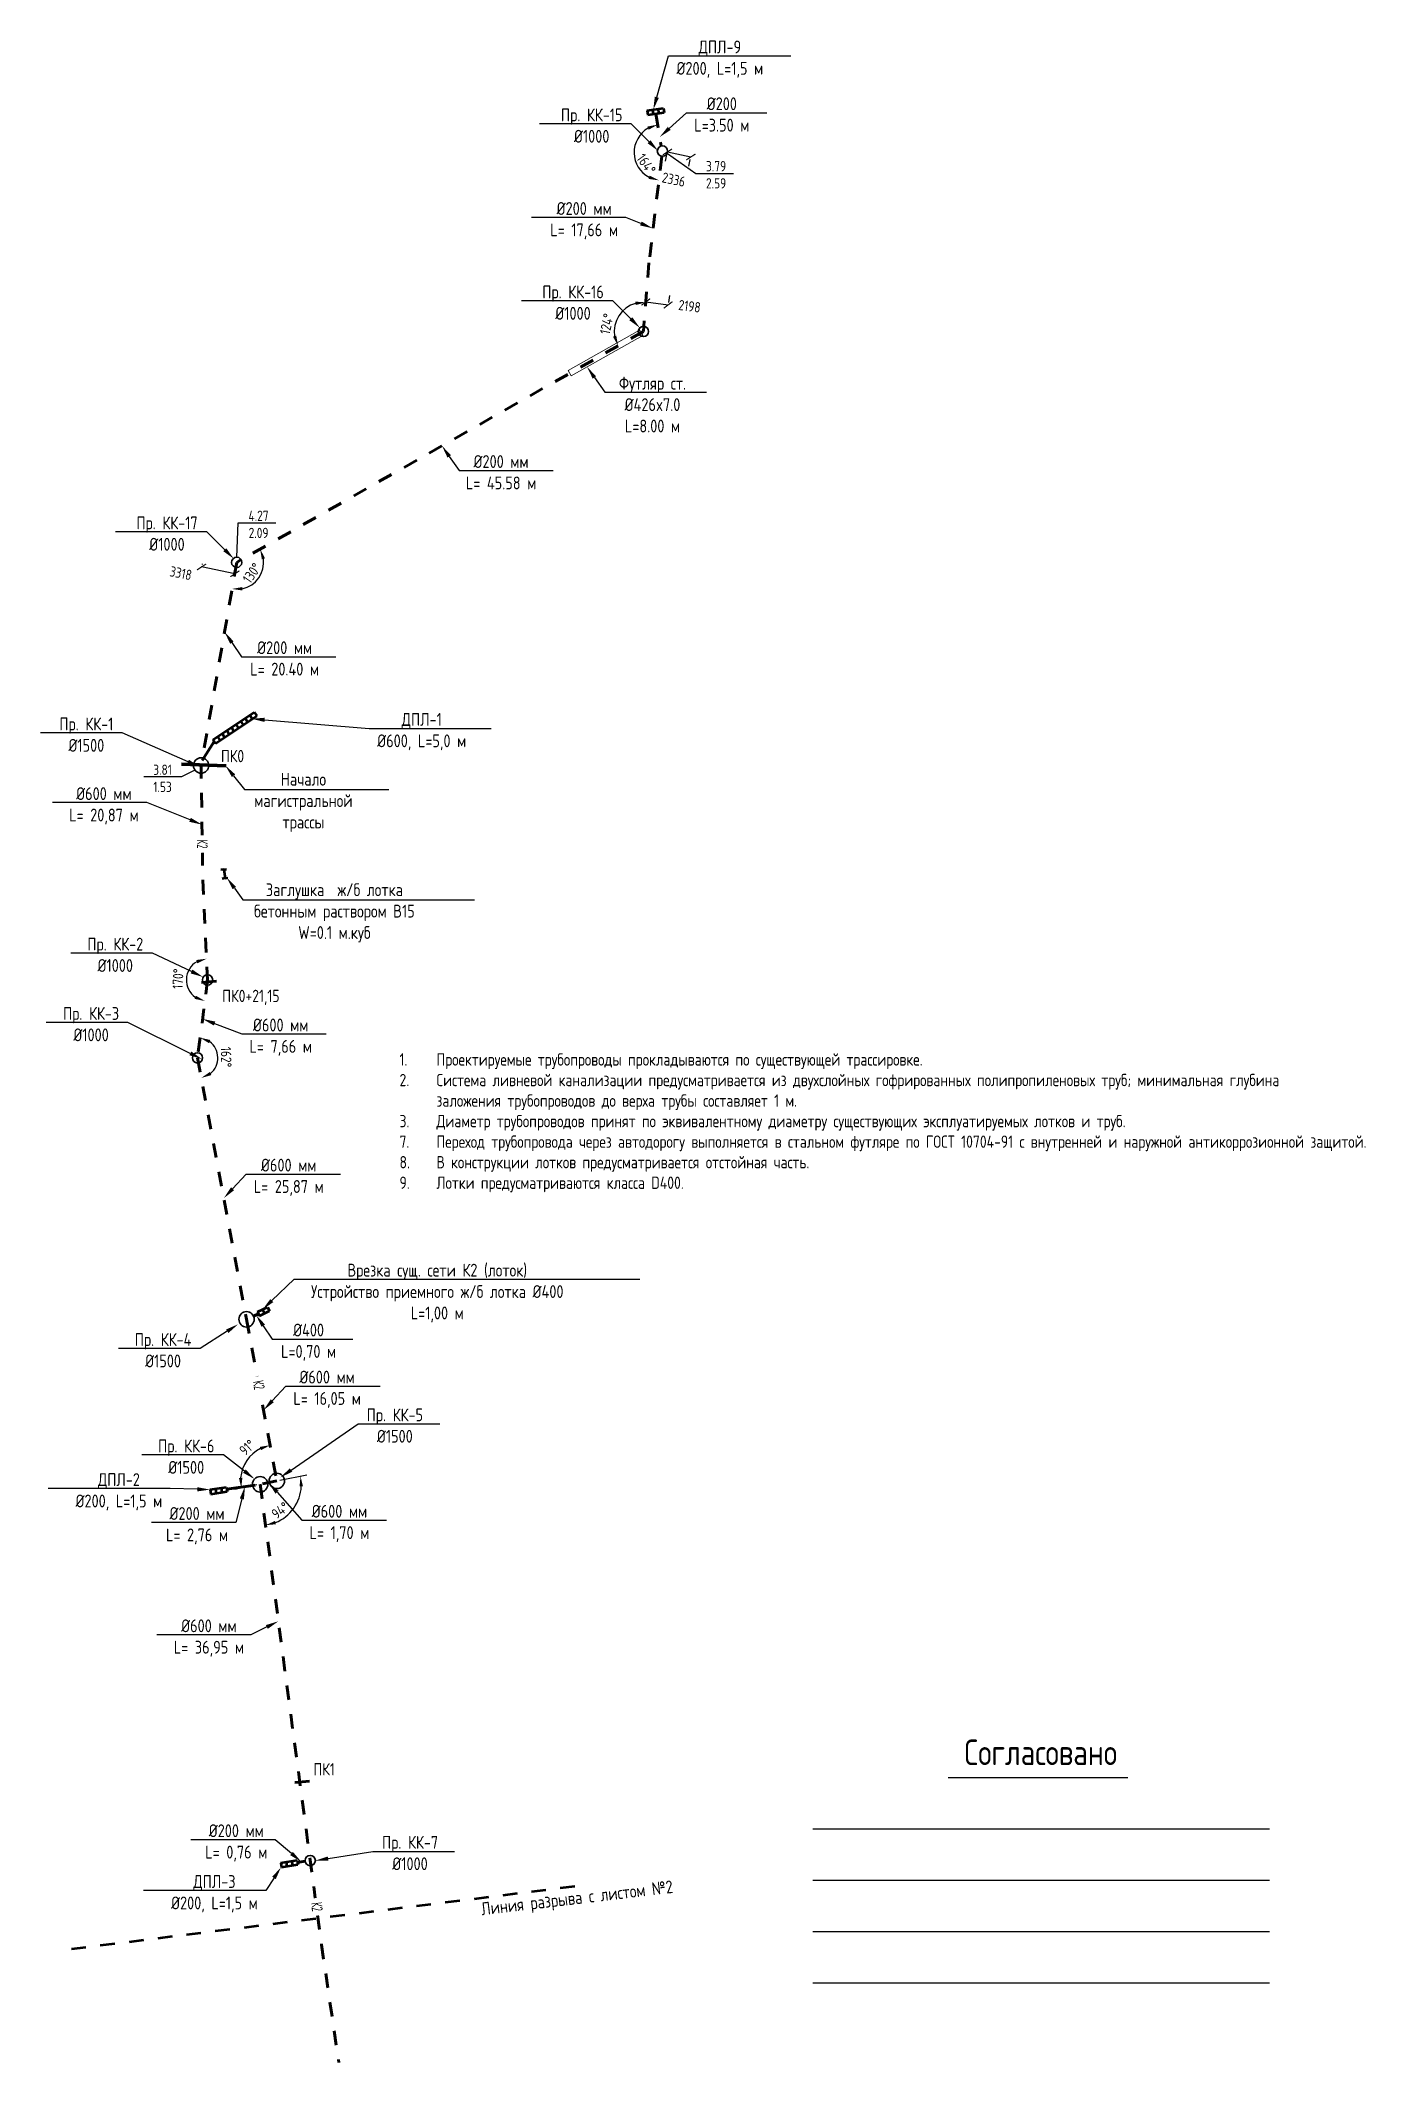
# Model space of a CAD drawing. Header units: millimetres. Extents: x 0 to 26031657, y 0 to 33466209.
# Drawn here: x 25902581 to 26031657, y 33222085 to 33419030 of the extents above; entities that cross this region are included whole.
import ezdxf
from ezdxf import colors
from ezdxf.entities.mleader import LeaderData, LeaderLine
from ezdxf.math import Vec2, Vec3

# ---------------------------------------------------------------- set-up
doc = ezdxf.new("R2010")
doc.units = ezdxf.units.MM
doc.set_wipeout_variables(frame=1)
doc.linetypes.add('Штриховая', pattern=[2822.222233, 1411.111116, -1411.111116])
for name, color, linetype, lineweight in [('Text blocks_Ном._пера__28', 7, 'Continuous', 13), ('В1', 140, 'Continuous', 40), ('ВК_Текст', 7, 'Continuous', 25), ('Колодца К2', 30, 'Continuous', 30), ('Лотки К2', 30, 'Continuous', 30), ('Пикеты', 1, 'Continuous', 60), ('Труба К2', 7, 'Continuous', 60)]:
    doc.layers.add(name, color=color, linetype=linetype, lineweight=lineweight)
doc.layers.add('Выноски', color=7, linetype='Continuous')
doc.styles.add('GOST 2.304', font='GOST_type.ttf')
doc.styles.add('GOST_100', font='cs_gost2304.shx', dxfattribs={"width": 0.7, "height": 300})
doc.styles.get("Standard").update_dxf_attribs({"font": 'arial.ttf'})
doc.dimstyles.new('ISO-25', dxfattribs={"dimtxt": 2.5, "dimasz": 2.5, "dimexe": 1.25, "dimexo": 0.625, "dimtad": 1, "dimtxsty": 'Standard', "dimcen": 2.5, "dimadec": 0, "dimazin": 0, "dimtfac": 1, "dimtmove": 0, "dimatfit": 3, "dimfxl": 1, "dimarcsym": 0})
doc.dimstyles.new('STANDARD$0', dxfattribs={"dimscale": 100, "dimtxt": 2.5, "dimasz": 1, "dimexe": 0.5, "dimexo": 2, "dimgap": 1, "dimtad": 1, "dimdec": 0, "dimzin": 0, "dimdsep": 46, "dimtxsty": 'Standard', "dimblk1": 'OBLIQUE', "dimblk2": 'OBLIQUE', "dimsah": 1, "dimcen": 2, "dimadec": 0, "dimazin": 0, "dimtfac": 1, "dimtdec": 4, "dimtofl": 0, "dimtmove": 2, "dimatfit": 3, "dimldrblk": 'OBLIQUE', "dimfxl": 1, "dimtolj": 1, "dimtzin": 0, "dimarcsym": 0})

msp = doc.modelspace()

# ---------------------------------------------------------------- texts
at = {"insert": (25945439.348, 33237661.303), "char_height": 1250, "attachment_point": 1, "rotation": 6.70114011, "style": 'GOST 2.304'}
msp.add_mtext_dynamic_manual_height_columns('Линия разрыва с листом №2', width=25694.82588, gutter_width=12.5, heights=[0], dxfattribs=at)
at = {"layer": 'Text blocks_Ном._пера__28', "insert": (25936357.13, 33320377.72), "char_height": 1200, "attachment_point": 1, "style": 'GOST 2.304'}
msp.add_mtext_dynamic_manual_height_columns('\\pi-3600,l4800,t4800;1.^IПроектируемые трубопроводы прокладываются по существующей трассировке.\\P2.^IСистема ливневой канализации предусматривается из двухслойных гофрированных полипропиленовых труб; минимальная глубина заложения трубопроводов до верха трубы составляет 1 м.\\P3.^IДиаметр трубопроводов принят по эквивалентному диаметру существующих эксплуатируемых лотков и труб.\\P7.^IПереход трубопровода через автодорогу выполняется в стальном футляре по ГОСТ 10704-91 с внутренней и наружной антикоррозионной защитой.\\P8.^IВ конструкции лотков предусматривается отстойная часть.\\P9.^IЛотки предусматриваются класса D400.', width=93446.89135, gutter_width=12.5, heights=[0], dxfattribs=at)
at = {"layer": 'Пикеты', "style": 'GOST 2.304'}
for s, p in [('ПК0', (25920164.362, 33348729.844)), ('ПК0+21,15', (25920292.075, 33325373.26)), ('ПК1', (25929176.316, 33250052.458))]:
    msp.add_text(s, height=1200, dxfattribs=at).set_placement(p)

# ---------------------------------------------------------------- blocks, each defined once
blk = doc.blocks.new('*U4')
at = {"color": 255}
blk.add_wipeout([(-200, 125), (200, 125), (200, -125), (-200, -125)], dxfattribs=at)
at = {"layer": 'ВК_Текст', "insert": (0, 0), "char_height": 250, "attachment_point": 5, "style": 'GOST_100'}
blk.add_mtext('К2', dxfattribs=at)
blk = doc.blocks.new('_ArchTick')
at = {"color": 0, "linetype": 'ByBlock', "const_width": 0.15}
blk.add_lwpolyline([(-0.5, -0.5), (0.5, 0.5)], dxfattribs=at)
blk = doc.blocks.new('*D14')
at = {"color": 0, "lineweight": -2, "transparency": 16777216}
for p, q in [((25963459, 33407281), (25963598, 33407927)), ((25963651, 33408171), (25965935, 33407680)), ((25965743, 33406790), (25965882, 33407436))]:
    blk.add_line(p, q, dxfattribs=at)
at = {"color": 0, "lineweight": -2, "transparency": 16777216, "xscale": 750.0000000000001, "yscale": 750.0000000000001, "zscale": 750.0000000000001}
for p, rotation in [((25963651, 33408171), 167.8735623773053), ((25965935, 33407680), 347.8735623773052)]:
    blk.add_blockref('_ArchTick', p, dxfattribs=dict(at, rotation=rotation))
at = {"color": 0, "transparency": 16777216, "insert": (25964267, 33405479), "char_height": 1000, "attachment_point": 5, "rotation": 347.87356, "style": 'GOST 2.304'}
blk.add_mtext('\\A1;2336', dxfattribs=at)
blk = doc.blocks.new('_Oblique')
at = {"color": 0, "linetype": 'ByBlock', "lineweight": -2}
blk.add_line((-0.5, -0.5), (0.5, 0.5), dxfattribs=at)
blk = doc.blocks.new('*D15')
at = {"color": 0, "lineweight": -2, "transparency": 16777216}
for p, q in [((25961667, 33394491), (25961577, 33393806)), ((25963847, 33394205), (25963757, 33393520)), ((25961545, 33393558), (25963724, 33393272))]:
    blk.add_line(p, q, dxfattribs=at)
at = {"color": 0, "lineweight": -2, "transparency": 16777216, "xscale": 750.0000000000001, "yscale": 750.0000000000001, "zscale": 750.0000000000001}
for p, rotation in [((25961545, 33393558), 172.5132676109116), ((25963724, 33393272), 352.5132676109116)]:
    blk.add_blockref('_ArchTick', p, dxfattribs=dict(at, rotation=rotation))
at = {"color": 0, "transparency": 16777216, "insert": (25965817, 33393146), "char_height": 1000, "attachment_point": 5, "rotation": 352.51327, "style": 'GOST 2.304'}
blk.add_mtext('\\A1;2198', dxfattribs=at)
blk = doc.blocks.new('*D17')
at = {"color": 0, "lineweight": -2, "transparency": 16777216}
for p, q in [((25921521, 33367087), (25918270, 33367749)), ((25918334, 33368064), (25918319, 33367994)), ((25921585, 33367402), (25921571, 33367332))]:
    blk.add_line(p, q, dxfattribs=at)
at = {"color": 0, "lineweight": -2, "transparency": 16777216, "xscale": 750.0000000000001, "yscale": 750.0000000000001, "zscale": 750.0000000000001}
for p, rotation in [((25918270, 33367749), 168.4884245579586), ((25921521, 33367087), 348.4884245579586)]:
    blk.add_blockref('_ArchTick', p, dxfattribs=dict(at, rotation=rotation))
at = {"color": 0, "transparency": 16777216, "insert": (25916260, 33367139), "char_height": 1000, "attachment_point": 5, "rotation": 348.48842, "style": 'GOST 2.304'}
blk.add_mtext('\\A1;3318', dxfattribs=at)
blk = doc.blocks.new('_None')
blk = doc.blocks.new('*D23')
at = {"color": 0, "lineweight": -2, "transparency": 16777216}
blk.add_arc((25963153, 33408124), 2741, 120.36111, 242.08506, dxfattribs=at)
at = {"color": 0, "transparency": 16777216}
for points in [[(25961711, 33410645), (25961824, 33410332), (25962708, 33410828)], [(25961920, 33405861), (25961820, 33405543), (25962824, 33405403)]]:
    blk.add_solid(points, dxfattribs=at)
at = {"color": 0, "transparency": 16777216, "insert": (25961590, 33406997), "char_height": 1000, "attachment_point": 5, "rotation": 305.78707, "style": 'GOST 2.304'}
blk.add_mtext('164°', dxfattribs=at)
blk = doc.blocks.new('*D24')
at = {"color": 0, "lineweight": -2, "transparency": 16777216}
blk.add_arc((25961319, 33390688), 2843, 105.68769, 189.32344, dxfattribs=at)
at = {"color": 0, "transparency": 16777216}
for points in [[(25960534, 33393591), (25960566, 33393260), (25961545, 33393522)], [(25958670, 33390283), (25958356, 33390172), (25958846, 33389285)]]:
    blk.add_solid(points, dxfattribs=at)
at = {"color": 0, "transparency": 16777216, "insert": (25957737, 33391424), "char_height": 1000, "attachment_point": 5, "rotation": 78.3875, "style": 'GOST 2.304'}
blk.add_mtext('124°', dxfattribs=at)
blk = doc.blocks.new('*D25')
at = {"color": 0, "lineweight": -2, "transparency": 16777216}
blk.add_arc((25921696, 33368197), 2628, 281.99776, 7.6492, dxfattribs=at)
at = {"color": 0, "transparency": 16777216}
for points in [[(25924143, 33368494), (25924459, 33368600), (25923982, 33369494)], [(25922246, 33365459), (25922240, 33365792), (25921243, 33365608)]]:
    blk.add_solid(points, dxfattribs=at)
at = {"color": 0, "transparency": 16777216, "insert": (25923180, 33367151), "char_height": 1000, "attachment_point": 5, "rotation": 54.82348, "style": 'GOST 2.304'}
blk.add_mtext('130°', dxfattribs=at)
blk = doc.blocks.new('*D26')
at = {"color": 0, "lineweight": -2, "transparency": 16777216}
blk.add_arc((25918862, 33327526), 2070, 120.65754, 234.69492, dxfattribs=at)
at = {"color": 0, "transparency": 16777216}
for points in [[(25917759, 33329467), (25917855, 33329148), (25918765, 33329594)], [(25917727, 33325992), (25917605, 33325682), (25918598, 33325473)]]:
    blk.add_solid(points, dxfattribs=at)
at = {"color": 0, "transparency": 16777216, "insert": (25915982, 33327643), "char_height": 1000, "attachment_point": 5, "rotation": 87.67623, "style": 'GOST 2.304'}
blk.add_mtext('170°', dxfattribs=at)
blk = doc.blocks.new('*D27')
at = {"color": 0, "lineweight": -2, "transparency": 16777216}
blk.add_arc((25917882, 33319932), 1982, 309.84299, 53.42786, dxfattribs=at)
at = {"color": 0, "transparency": 16777216}
for points in [[(25919001, 33321369), (25919126, 33321678), (25918136, 33321898)], [(25919224, 33318259), (25919081, 33318561), (25918248, 33317983)]]:
    blk.add_solid(points, dxfattribs=at)
at = {"color": 0, "transparency": 16777216, "insert": (25920677, 33320012), "char_height": 1000, "attachment_point": 5, "rotation": 271.63543, "style": 'GOST 2.304'}
blk.add_mtext('162°', dxfattribs=at)
blk = doc.blocks.new('*D28')
at = {"color": 0, "lineweight": -2, "transparency": 16777216}
blk.add_line((25923672, 33278341), (25921529, 33277906), dxfattribs=at)
blk.add_arc((25925610, 33278734), 3539, 116.86862, 175.22034, dxfattribs=at)
at = {"color": 0, "transparency": 16777216}
for points in [[(25923957, 33282048), (25924064, 33281732), (25924958, 33282212)], [(25922250, 33279038), (25921917, 33279019), (25922142, 33278030)]]:
    blk.add_solid(points, dxfattribs=at)
at = {"color": 0, "transparency": 16777216, "insert": (25922719, 33281987), "char_height": 1000, "attachment_point": 5, "rotation": 41.62385, "style": 'GOST 2.304'}
blk.add_mtext('91°', dxfattribs=at)
blk = doc.blocks.new('*D29')
at = {"color": 0, "lineweight": -2, "transparency": 16777216}
blk.add_line((25925916, 33278796), (25928526, 33279325), dxfattribs=at)
blk.add_arc((25923979, 33278403), 4015, 291.90179, 357.15639, dxfattribs=at)
at = {"color": 0, "transparency": 16777216}
for points in [[(25927822, 33278191), (25928154, 33278216), (25927913, 33279201)], [(25925519, 33274517), (25925434, 33274839), (25924509, 33274423)]]:
    blk.add_solid(points, dxfattribs=at)
at = {"color": 0, "transparency": 16777216, "insert": (25925931, 33275865), "char_height": 1000, "attachment_point": 5, "rotation": 37.5752, "style": 'GOST 2.304'}
blk.add_mtext('94°', dxfattribs=at)

# ---------------------------------------------------------------- dimensions: what is measured, and where the dimension line sits
for base, line1, line2, picture, middle in [((25960691.353, 33409328.391), ((25963109.512, 33407762.276, 4000), (25961851.757, 33397356.679, 4000)), ((25962532.039, 33411901.314, -65895.92), (25963051.159, 33408744.454, -65895.92)), '*D23', (25960929.929, 33406521.115)), ((25959615.103, 33392964.548), ((25961851.757, 33397356.679, 4000), (25961318.75, 33390688.371, 4000)), ((25961318.75, 33390688.371, 4000), (25921696.152, 33368196.852, 4000)), '*D24', (25958533.814, 33391260.67))]:
    dim = msp.add_angular_dim_2l(base=base, line1=line1, line2=line2, dimstyle='ISO-25', override={"dimscale": 500, "dimtxt": 2, "dimasz": 2, "dimtxsty": 'GOST 2.304'})
    dim.commit()
    dim.dimension.update_dxf_attribs({"geometry": picture, "text_midpoint": middle, "dimtype": 162})
dim = msp.add_aligned_dim(p1=(25963669.511, 33408258.663), p2=(25965953.48, 33407767.92), distance=-89.646, dimstyle='STANDARD$0', override={"dimscale": 500, "dimtxt": 2, "dimasz": 1.5, "dimtxsty": 'GOST 2.304', "dimblk1": 'ArchTick', "dimblk2": 'ArchTick'})
dim.commit()
dim.dimension.update_dxf_attribs({"geometry": '*D14', "text_midpoint": (25964267.039, 33405479.333)})
for base, p1, p2, angle, picture, middle in [((25963724.367, 33393271.902), (25961537.119, 33393499.95), (25963716.694, 33393213.517), 352.51326761, '*D15', (25965817.334, 33393145.51)), ((25918269.568, 33367749.464), (25921385.318, 33366422.103, 4000), (25918134.09, 33367084.256), 168.48842456, '*D17', (25916259.956, 33367138.885))]:
    dim = msp.add_linear_dim(base=base, p1=p1, p2=p2, angle=angle, dimstyle='STANDARD$0', override={"dimscale": 500, "dimtxt": 2, "dimasz": 1.5, "dimtxsty": 'GOST 2.304', "dimblk1": 'ArchTick', "dimblk2": 'ArchTick'})
    dim.commit()
    dim.dimension.update_dxf_attribs({"geometry": picture, "text_midpoint": middle, "dimtype": 161})
for base, line1, line2, picture, middle in [((25923136.839, 33365998.401), ((25921696.152, 33368196.852, 4000), (25918317.043, 33348903.395, 4000)), ((25961318.75, 33390688.371, 4000), (25921696.152, 33368196.852, 4000)), '*D25', (25923180.186, 33367150.892)), ((25917081.409, 33328581.796), ((25918862.464, 33327526.489), (25917882.474, 33319931.775)), ((25918402.967, 33337251.916), (25918862.464, 33327526.489)), '*D26', (25915981.753, 33327643.388)), ((25919673.605, 33319082.487), ((25917882.474, 33319931.775), (25922657.786, 33294472.702)), ((25918862.464, 33327526.489), (25917882.474, 33319931.775)), '*D27', (25920676.832, 33320011.558))]:
    dim = msp.add_angular_dim_2l(base=base, line1=line1, line2=line2, dimstyle='ISO-25', override={"dimscale": 500, "dimtxt": 2, "dimasz": 2, "dimtxsty": 'GOST 2.304'})
    dim.commit()
    dim.dimension.update_dxf_attribs({"geometry": picture, "text_midpoint": middle})

# ---------------------------------------------------------------- linework, layer by layer
at = {"color": 6, "lineweight": 20}
for p, q in [((25960948.646, 33390820.76), (25953991.386, 33386871.515)), ((25961242.704, 33390302.728), (25954285.444, 33386353.483)), ((25960948.646, 33390820.76), (25961242.704, 33390302.728)), ((25953991.386, 33386871.515), (25954285.444, 33386353.483))]:
    msp.add_line(p, q, dxfattribs=at)
at = {"color": 18, "lineweight": 50, "true_color": 0x000000}
for p, q in [((25920430.614, 33338276.083), (25920168.935, 33338236.501)), ((25920559.512, 33337423.923), (25920297.833, 33337384.342)), ((25920430.614, 33338276.083), (25920692.293, 33338315.664)), ((25920430.614, 33338276.083), (25920559.512, 33337423.923)), ((25920559.512, 33337423.923), (25920821.191, 33337463.505))]:
    msp.add_line(p, q, dxfattribs=at)
at = {"layer": 'Колодца К2'}
for centre, radius in [((25963169.511, 33408258.663), 500), ((25961318.75, 33390688.371, 4000), 500), ((25921696.152, 33368196.852, 4000), 500), ((25918230.785, 33348410.891), 750), ((25918862.464, 33327526.489), 500), ((25917882.474, 33319931.775), 500), ((25922657.786, 33294472.702), 750), ((25923987.296, 33278404.446), 750), ((25925609.948, 33278733.562), 750), ((25928863.434, 33241756.655), 500)]:
    msp.add_circle(centre, radius, dxfattribs=at)
at = {"layer": 'Лотки К2', "lineweight": 50}
for p, q in [((25961672.139, 33412219.607, 195140.312), (25963272.877, 33412441.59, 116155.31)), ((25961672.139, 33412219.607, 195140.312), (25961731.67, 33411790.323, -26403.419)), ((25961731.67, 33411790.323, -26403.419), (25963332.409, 33412012.306, -105388.421)), ((25962205.719, 33412293.601, 168811.978), (25962265.25, 33411864.317, -52731.753)), ((25962739.298, 33412367.596, 142483.644), (25962798.829, 33411938.311, -79060.087)), ((25963272.877, 33412441.59, 116155.31), (25963332.409, 33412012.306, -105388.421)), ((25919387.559, 33350915.905, 195140.312), (25923412.598, 33353618.463, -41814.696)), ((25919629.149, 33350556.095, -26403.419), (25923654.188, 33353258.652, -263358.426)), ((25922518.145, 33353017.894, 10841.973), (25922759.735, 33352658.084, -210701.758)), ((25922965.371, 33353318.179, -15486.361), (25923206.961, 33352958.368, -237030.092)), ((25923412.598, 33353618.463, -41814.696), (25923654.188, 33353258.652, -263358.426)), ((25919387.559, 33350915.905, 195140.312), (25919629.149, 33350556.095, -26403.419)), ((25919834.786, 33351216.189, 168811.978), (25920076.376, 33350856.379, -52731.753)), ((25920282.012, 33351516.473, 142483.644), (25920523.602, 33351156.663, -79060.087)), ((25920729.239, 33351816.758, 116155.31), (25920970.829, 33351456.947, -105388.421)), ((25921176.465, 33352117.042, 89826.975), (25921418.055, 33351757.231, -131716.755)), ((25921623.692, 33352417.326, 63498.641), (25921865.282, 33352057.516, -158045.09)), ((25922070.918, 33352717.61, 37170.307), (25922312.508, 33352357.8, -184373.424)), ((25923739.997, 33295187.996, 110771.865), (25924702.529, 33295672.002, -26328.334)), ((25924702.529, 33295672.002, -26328.334), (25924897.229, 33295284.805, -247872.065)), ((25923739.997, 33295187.996, 110771.865), (25923934.697, 33294800.8, -110771.865)), ((25923934.697, 33294800.8, -110771.865), (25924897.229, 33295284.805, -247872.065)), ((25924221.263, 33295429.999, 84443.531), (25924415.963, 33295042.803, -137100.2)), ((25919107.548, 33277886.041, 300528.733), (25920704.78, 33278131.987, 221543.731)), ((25919639.959, 33277968.023, 274200.399), (25919705.916, 33277539.679, 52656.668)), ((25920172.37, 33278050.005, 247872.065), (25920238.327, 33277621.661, 26328.334)), ((25920704.78, 33278131.987, 221543.731), (25920770.738, 33277703.643)), ((25919107.548, 33277886.041, 300528.733), (25919173.506, 33277457.697, 78985.003)), ((25919173.506, 33277457.697, 78985.003), (25920770.738, 33277703.643)), ((25925994.721, 33241547.689, 219625.303), (25927591.953, 33241793.635, 140640.3)), ((25925994.721, 33241547.689, 219625.303), (25926060.679, 33241119.345, -1918.428)), ((25926060.679, 33241119.345, -1918.428), (25927657.911, 33241365.29, -80903.43)), ((25926527.132, 33241629.671, 193296.969), (25926593.089, 33241201.327, -28246.762)), ((25927059.543, 33241711.653, 166968.635), (25927125.5, 33241283.309, -54575.096)), ((25927591.953, 33241793.635, 140640.3), (25927657.911, 33241365.29, -80903.43))]:
    msp.add_line(p, q, dxfattribs=at)
at = {"layer": 'Пикеты', "color": 240, "lineweight": 70, "true_color": 0xed1f24}
msp.add_line((25916315.305, 33348531.713), (25920668.086, 33348395.321), dxfattribs=at)
at = {"layer": 'Пикеты'}
for p, q in [((25918282.732, 33327276.466), (25919729.531, 33327394.913)), ((25927347.774, 33249359.569), (25928794.573, 33249478.017))]:
    msp.add_line(p, q, dxfattribs=at)
at = {"layer": 'Труба К2', "linetype": 'Штриховая', "ltscale": 20}
for p, q in [((25918328.784, 33348901.194), (25919508.354, 33350736, 84368.447)), ((25920737.759, 33277917.815, 110771.865), (25923492.81, 33278330.395)), ((25927624.932, 33241579.463, 29868.435), (25928367.802, 33241690.71))]:
    msp.add_line(p, q, dxfattribs=at)
at = {"layer": 'Труба К2', "linetype": 'Штриховая'}
msp.add_line((25923339.687, 33294784.971), (25923837.347, 33294994.398), dxfattribs=at)
for points, elevation in [([(25962532.039, 33411901.314), (25963051.159, 33408744.454)], -65895.92), ([(25963109.512, 33407762.276), (25961851.757, 33397356.679), (25961318.75, 33390688.371), (25921696.152, 33368196.852), (25918317.043, 33348903.395)], 4000)]:
    msp.add_lwpolyline(points, dxfattribs=dict(at, elevation=elevation))
msp.add_lwpolyline([(25918228.527, 33348557.23), (25918402.967, 33337251.916), (25918862.464, 33327526.489), (25917882.474, 33319931.775), (25922657.786, 33294472.702), (25925609.948, 33278733.562), (25923978.596, 33278402.681), (25929957.437, 33233549.449), (25931650.808, 33222084.791)], dxfattribs=at)

msp.set_redraw_order([(e.dxf.handle, doc.entitydb.next_handle()) for e in msp.query("TEXT MTEXT ATTDEF DIMENSION ARC_DIMENSION")])  # texts and dimensions are drawn at this point

# ---------------------------------------------------------------- leaders
at = {"layer": 'Выноски', "color": 0, "lineweight": -2}
ml = msp.add_multileader_mtext('Standard', dxfattribs=at)
ml.set_content('{\\C0;ДПЛ-9\\P%%C200, L=1,5 м}', color=5, style='GOST 2.304')
ml.set_leader_properties(lineweight=-3)
ml.build(insert=Vec2(0, 0))
ml.multileader.update_dxf_attribs({"text_left_attachment_type": 6, "text_right_attachment_type": 6, "dogleg_length": 1, "arrow_head_size": 1250, "scale": 500})
ctx = ml.context
ctx.base_point, ctx.scale, ctx.char_height, ctx.arrow_head_size, ctx.landing_gap_size, ctx.plane_origin = Vec3(25963868.402, 33417522.1, 4288), 500, 1250, 1250, 900, Vec3(25962920.77, 33396987.101, 4288)
ctx.left_attachment, ctx.right_attachment, ctx.text_align_type = 6, 6, 1
notes = []
notes.append((ctx, [(0, (1, 1, 0), (25963768.554, 33417522.1, 4288), (1, 0), 99.848, [(1, [(25962278.525, 33412294.316, 4288)], 0, [])])]))
ctx.mtext.insert, ctx.mtext.alignment, ctx.mtext.flow_direction = Vec3(25968761.433, 33419022.1, 4288), 2, 5
ml = msp.add_multileader_mtext('Standard', dxfattribs=at)
ml.set_content('{\\C0;Пр. КК-15\\P%%C1000}', color=5, style='GOST 2.304')
ml.set_leader_properties(lineweight=-3)
ml.build(insert=Vec2(0, 0))
ml.multileader.update_dxf_attribs({"text_left_attachment_type": 6, "text_right_attachment_type": 6, "dogleg_length": 1, "arrow_head_size": 1250, "scale": 500})
ctx = ml.context
ctx.base_point, ctx.scale, ctx.char_height, ctx.arrow_head_size, ctx.landing_gap_size, ctx.plane_origin = Vec3(25952532.784, 33410904.146, 4288), 500, 1250, 1250, 900, Vec3(25963388.615, 33392973.518, 4288)
ctx.left_attachment, ctx.right_attachment, ctx.text_align_type = 6, 6, 1
notes.append((ctx, [(1, (1, 1, 0), (25960123.303, 33410904.146, 4288), (-1, 0), 99.848, [(1, [(25962746.37, 33408280.733, 4288)], 0, [])])]))
ctx.mtext.insert, ctx.mtext.alignment, ctx.mtext.flow_direction = Vec3(25956278.12, 33412404.146, 4288), 2, 5
ml = msp.add_multileader_mtext('Standard', dxfattribs=at)
ml.set_content('{\\C0;%%C200\\PL=3.50 м}', color=5, style='GOST 2.304')
ml.set_leader_properties(lineweight=-3)
ml.build(insert=Vec2(0, 0))
ml.multileader.update_dxf_attribs({"text_left_attachment_type": 6, "text_right_attachment_type": 6, "dogleg_length": 1, "arrow_head_size": 1250, "scale": 500})
ctx = ml.context
ctx.base_point, ctx.scale, ctx.char_height, ctx.arrow_head_size, ctx.landing_gap_size, ctx.plane_origin = Vec3(25965608.363, 33411989.745, 4288), 500, 1250, 1250, 900, Vec3(25964279.937, 33391595.653, 4288)
ctx.left_attachment, ctx.right_attachment, ctx.text_align_type = 6, 6, 1
notes.append((ctx, [(0, (1, 1, 0), (25965508.515, 33411989.745, 4288), (1, 0), 99.848, [(1, [(25962906.402, 33409624.748, 4288)], 0, [])])]))
ctx.mtext.insert, ctx.mtext.alignment, ctx.mtext.flow_direction = Vec3(25968951.626, 33413489.745, 4288), 2, 5
ml = msp.add_multileader_mtext('Standard', dxfattribs=at)
ml.set_content('{\\C0;3.79\\P2.59}', color=5, style='GOST 2.304')
ml.set_leader_properties(lineweight=-3)
ml.set_arrow_properties(name='NONE')
ml.build(insert=Vec2(0, 0))
ml.multileader.update_dxf_attribs({"text_left_attachment_type": 6, "text_right_attachment_type": 6, "dogleg_length": 1, "arrow_head_size": 1250, "scale": 500})
ctx = ml.context
ctx.base_point, ctx.scale, ctx.char_height, ctx.arrow_head_size, ctx.landing_gap_size, ctx.plane_origin = Vec3(25966528.029, 33406081.502, 4000), 500, 1000, 1250, 900, Vec3(25963750.824, 33386660.413, 4000)
ctx.left_attachment, ctx.right_attachment, ctx.text_align_type = 6, 6, 1
notes.append((ctx, [(0, (1, 1, 0), (25966428.181, 33406081.502, 4000), (1, 0), 99.848, [(1, [(25963661.356, 33408015.852, 4000)], 0, [])])]))
ctx.mtext.insert, ctx.mtext.alignment, ctx.mtext.flow_direction = Vec3(25968393.004, 33407281.502, 4000), 2, 5
ml = msp.add_multileader_mtext('Standard', dxfattribs=at)
ml.set_content('{\\C0;%%C200 мм\\PL= 17,66 м}', color=5, style='GOST 2.304')
ml.set_leader_properties(lineweight=-3)
ml.build(insert=Vec2(0, 0))
ml.multileader.update_dxf_attribs({"text_left_attachment_type": 6, "text_right_attachment_type": 6, "dogleg_length": 1, "arrow_head_size": 1250, "scale": 500})
ctx = ml.context
ctx.base_point, ctx.scale, ctx.char_height, ctx.arrow_head_size, ctx.landing_gap_size, ctx.plane_origin = Vec3(25951586.393, 33401788.486), 500, 1250, 1250, 900, Vec3(25948632.942, 33381958.111)
ctx.left_attachment, ctx.right_attachment, ctx.text_align_type = 6, 6, 1
notes.append((ctx, [(1, (1, 1, 0), (25959595.962, 33401788.486), (-1, 0), 99.848, [(1, [(25962223.968, 33400736.277)], 0, [])])]))
ctx.mtext.insert, ctx.mtext.alignment, ctx.mtext.flow_direction = Vec3(25955541.253, 33403288.486), 2, 5
ml = msp.add_multileader_mtext('Standard', dxfattribs=at)
ml.set_content('{\\C0;Пр. КК-16\\P%%C1000}', color=5, style='GOST 2.304')
ml.set_leader_properties(lineweight=-3)
ml.build(insert=Vec2(0, 0))
ml.multileader.update_dxf_attribs({"text_left_attachment_type": 6, "text_right_attachment_type": 6, "dogleg_length": 1, "arrow_head_size": 1250, "scale": 500})
ctx = ml.context
ctx.base_point, ctx.scale, ctx.char_height, ctx.arrow_head_size, ctx.landing_gap_size, ctx.plane_origin = Vec3(25950667.879, 33393662.825, 4288), 500, 1250, 1250, 900, Vec3(25961613.059, 33375732.196, 4288)
ctx.left_attachment, ctx.right_attachment, ctx.text_align_type = 6, 6, 1
notes.append((ctx, [(1, (1, 1, 0), (25958347.748, 33393662.825, 4288), (-1, 0), 99.848, [(1, [(25960970.815, 33391039.412, 4288)], 0, [])])]))
ctx.mtext.insert, ctx.mtext.alignment, ctx.mtext.flow_direction = Vec3(25954457.89, 33395162.825, 4288), 2, 5
ml = msp.add_multileader_mtext('Standard', dxfattribs=at)
ml.set_content('{\\C0;Футляр ст.\\P%%C426x7.0\\PL=8.00 м}', color=5, style='GOST 2.304')
ml.set_leader_properties(lineweight=-3)
ml.build(insert=Vec2(0, 0))
ml.multileader.update_dxf_attribs({"text_left_attachment_type": 6, "text_right_attachment_type": 6, "dogleg_length": 1, "arrow_head_size": 1250, "scale": 500})
ctx = ml.context
ctx.base_point, ctx.scale, ctx.char_height, ctx.arrow_head_size, ctx.landing_gap_size, ctx.plane_origin = Vec3(25957650.755, 33384769.224), 500, 1250, 1250, 900, Vec3(25955796.999, 33365591.119)
ctx.left_attachment, ctx.right_attachment, ctx.text_align_type = 6, 6, 1
notes.append((ctx, [(0, (1, 1, 0), (25957550.907, 33384769.224), (1, 0), 99.848, [(1, [(25955825.873, 33387227.898)], 0, [])])]))
ctx.mtext.insert, ctx.mtext.alignment, ctx.mtext.flow_direction = Vec3(25962200.683, 33386269.224), 2, 5
ml = msp.add_multileader_mtext('Standard', dxfattribs=at)
ml.set_content('{\\C0;%%C200 мм\\PL= 45.58 м}', color=5, style='GOST 2.304')
ml.set_leader_properties(lineweight=-3)
ml.build(insert=Vec2(0, 0))
ml.multileader.update_dxf_attribs({"text_left_attachment_type": 6, "text_right_attachment_type": 6, "dogleg_length": 1, "arrow_head_size": 1250, "scale": 500})
ctx = ml.context
ctx.base_point, ctx.scale, ctx.char_height, ctx.arrow_head_size, ctx.landing_gap_size, ctx.plane_origin = Vec3(25943451.705, 33377141.432, 4000), 500, 1250, 1250, 900, Vec3(25940674.501, 33357720.343, 4000)
ctx.left_attachment, ctx.right_attachment, ctx.text_align_type = 6, 6, 1
notes.append((ctx, [(0, (1, 1, 0), (25943351.857, 33377141.432, 4000), (1, 0), 99.848, [(1, [(25941691.123, 33379546.872, 4000)], 0, [])])]))
ctx.mtext.insert, ctx.mtext.alignment, ctx.mtext.flow_direction = Vec3(25947451.24, 33378641.432, 4000), 2, 5
ml = msp.add_multileader_mtext('Standard', dxfattribs=at)
ml.set_content('{\\C0;Пр. КК-17\\P%%C1000}', color=5, style='GOST 2.304')
ml.set_leader_properties(lineweight=-3)
ml.build(insert=Vec2(0, 0))
ml.multileader.update_dxf_attribs({"text_left_attachment_type": 6, "text_right_attachment_type": 6, "dogleg_length": 1, "arrow_head_size": 1250, "scale": 500})
ctx = ml.context
ctx.base_point, ctx.scale, ctx.char_height, ctx.arrow_head_size, ctx.landing_gap_size, ctx.plane_origin = Vec3(25911117.194, 33371167.492, 4288), 500, 1250, 1250, 900, Vec3(25922064.162, 33353236.864, 4288)
ctx.left_attachment, ctx.right_attachment, ctx.text_align_type = 6, 6, 1
notes.append((ctx, [(1, (1, 1, 0), (25918798.851, 33371167.492, 4288), (-1, 0), 99.848, [(1, [(25921421.917, 33368544.08, 4288)], 0, [])])]))
ctx.mtext.insert, ctx.mtext.alignment, ctx.mtext.flow_direction = Vec3(25914908.099, 33372667.492, 4288), 2, 5
ml = msp.add_multileader_mtext('Standard', dxfattribs=at)
ml.set_content('{\\C0;4.27\\P2.09}', color=5, style='GOST 2.304')
ml.set_leader_properties(lineweight=-3)
ml.set_arrow_properties(name='NONE')
ml.build(insert=Vec2(0, 0))
ml.multileader.update_dxf_attribs({"text_left_attachment_type": 6, "text_right_attachment_type": 6, "dogleg_length": 1, "arrow_head_size": 1250, "scale": 500})
ctx = ml.context
ctx.base_point, ctx.scale, ctx.char_height, ctx.arrow_head_size, ctx.landing_gap_size, ctx.plane_origin = Vec3(25921926.523, 33372032.355, 4000), 500, 1000, 1250, 900, Vec3(25917468.379, 33352496.457, 4000)
ctx.left_attachment, ctx.right_attachment, ctx.text_align_type = 6, 6, 1
notes.append((ctx, [(0, (1, 1, 0), (25921826.676, 33372032.355, 4000), (1, 0), 99.848, [(1, [(25921696.152, 33368696.852, 4000)], 0, [])])]))
ctx.mtext.insert, ctx.mtext.alignment, ctx.mtext.flow_direction = Vec3(25923827.953, 33373232.355, 4000), 2, 5
ml = msp.add_multileader_mtext('Standard', dxfattribs=at)
ml.set_content('{\\C0;%%C200 мм\\PL= 20.40 м}', color=5, style='GOST 2.304')
ml.set_leader_properties(lineweight=-3)
ml.build(insert=Vec2(0, 0))
ml.multileader.update_dxf_attribs({"text_left_attachment_type": 6, "text_right_attachment_type": 6, "dogleg_length": 1, "arrow_head_size": 1250, "scale": 500})
ctx = ml.context
ctx.base_point, ctx.scale, ctx.char_height, ctx.arrow_head_size, ctx.landing_gap_size, ctx.plane_origin = Vec3(25922279.306, 33359009.213, 4000), 500, 1250, 1250, 900, Vec3(25919502.102, 33339588.124, 4000)
ctx.left_attachment, ctx.right_attachment, ctx.text_align_type = 6, 6, 1
notes.append((ctx, [(0, (1, 1, 0), (25922179.458, 33359009.213, 4000), (1, 0), 99.848, [(1, [(25920518.724, 33361414.653, 4000)], 0, [])])]))
ctx.mtext.insert, ctx.mtext.alignment, ctx.mtext.flow_direction = Vec3(25926368.191, 33360509.213, 4000), 2, 5
ml = msp.add_multileader_mtext('Standard', dxfattribs=at)
ml.set_content('{\\C0;Пр. КК-1\\P%%C1500}', color=5, style='GOST 2.304')
ml.set_leader_properties(lineweight=-3)
ml.build(insert=Vec2(0, 0))
ml.multileader.update_dxf_attribs({"text_left_attachment_type": 6, "text_right_attachment_type": 6, "dogleg_length": 1, "arrow_head_size": 1250, "scale": 500})
ctx = ml.context
ctx.base_point, ctx.scale, ctx.char_height, ctx.arrow_head_size, ctx.landing_gap_size, ctx.plane_origin = Vec3(25903665.431, 33351584.878, 4288), 500, 1250, 1250, 900, Vec3(25918749.249, 33332975.746, 4288)
ctx.left_attachment, ctx.right_attachment, ctx.text_align_type = 6, 6, 1
notes.append((ctx, [(1, (1, 1, 0), (25910541.154, 33351584.878, 4288), (-1, 0), 99.848, [(1, [(25918107.004, 33348282.962, 4288)], 0, [])])]))
ctx.mtext.insert, ctx.mtext.alignment, ctx.mtext.flow_direction = Vec3(25907053.369, 33353084.878, 4288), 2, 5
ml = msp.add_multileader_mtext('Standard', dxfattribs=at)
ml.set_content('{\\C0;ДПЛ-1\\P%%C600, L=5,0 м}', color=5, style='GOST 2.304')
ml.set_leader_properties(lineweight=-3)
ml.build(insert=Vec2(0, 0))
ml.multileader.update_dxf_attribs({"text_left_attachment_type": 6, "text_right_attachment_type": 6, "dogleg_length": 1, "arrow_head_size": 1250, "scale": 500})
ctx = ml.context
ctx.base_point, ctx.scale, ctx.char_height, ctx.arrow_head_size, ctx.landing_gap_size, ctx.plane_origin = Vec3(25934694.532, 33352025.246, 142483.644), 500, 1250, 1250, 900, Vec3(25908662.452, 33336429.33, 142483.644)
ctx.left_attachment, ctx.right_attachment, ctx.text_align_type = 6, 6, 1
notes.append((ctx, [(0, (1, 1, 0), (25934594.685, 33352025.246, 142483.644), (1, 0), 99.848, [(1, [(25923172.996, 33352961.095, 142483.644)], 0, [])])]))
ctx.mtext.insert, ctx.mtext.alignment, ctx.mtext.flow_direction = Vec3(25939721.588, 33353525.246, 142483.644), 2, 5
ml = msp.add_multileader_mtext('Standard', dxfattribs=at)
ml.set_content('{\\C0;3.81\\P1.53}', color=5, style='GOST 2.304')
ml.set_leader_properties(lineweight=-3)
ml.set_arrow_properties(name='NONE')
ml.build(insert=Vec2(0, 0))
ml.multileader.update_dxf_attribs({"text_left_attachment_type": 6, "text_right_attachment_type": 6, "dogleg_length": 1, "arrow_head_size": 1250, "scale": 500})
ctx = ml.context
ctx.base_point, ctx.scale, ctx.char_height, ctx.arrow_head_size, ctx.landing_gap_size, ctx.plane_origin = Vec3(25912720.626, 33347298.177, 4000), 500, 1000, 1250, 900, Vec3(25907975.133, 33327762.28, 4000)
ctx.left_attachment, ctx.right_attachment, ctx.text_align_type = 6, 6, 1
notes.append((ctx, [(1, (1, 1, 0), (25916335.984, 33347298.177, 4000), (-1, 0), 99.848, [(1, [(25917627.31, 33347965.563, 4000)], 0, [])])]))
ctx.mtext.insert, ctx.mtext.alignment, ctx.mtext.flow_direction = Vec3(25914478.381, 33348498.177, 4000), 2, 5
ml = msp.add_multileader_mtext('Standard', dxfattribs=at)
ml.set_content('{\\C0;Начало\\Pмагистральной\\Pтрассы}', color=5, style='GOST 2.304')
ml.set_leader_properties(lineweight=-3)
ml.build(insert=Vec2(0, 0))
ml.multileader.update_dxf_attribs({"text_left_attachment_type": 6, "text_right_attachment_type": 6, "dogleg_length": 1, "arrow_head_size": 1250, "scale": 500})
ctx = ml.context
ctx.base_point, ctx.scale, ctx.char_height, ctx.arrow_head_size, ctx.landing_gap_size, ctx.plane_origin = Vec3(25922557.501, 33346089.637, 4288), 500, 1250, 1250, 900, Vec3(25938648.958, 33328834.177, 4288)
ctx.left_attachment, ctx.right_attachment, ctx.text_align_type = 6, 6, 1
notes.append((ctx, [(0, (1, 1, 0), (25922457.653, 33346089.637, 4288), (1, 0), 99.848, [(1, [(25920608.851, 33348397.177, 4288)], 0, [])])]))
ctx.mtext.insert, ctx.mtext.alignment, ctx.mtext.flow_direction = Vec3(25928193.027, 33347697.035, 4288), 2, 5
ml = msp.add_multileader_mtext('Standard', dxfattribs=at)
ml.set_content('{\\C0;Заглушка  ж/б лотка\\Pбетонным раствором B15\\PW=0.1 м.куб}', color=5, style='GOST 2.304')
ml.set_leader_properties(lineweight=-3)
ml.build(insert=Vec2(0, 0))
ml.multileader.update_dxf_attribs({"text_left_attachment_type": 6, "text_right_attachment_type": 6, "dogleg_length": 1, "arrow_head_size": 1250, "scale": 500})
ctx = ml.context
ctx.base_point, ctx.scale, ctx.char_height, ctx.arrow_head_size, ctx.landing_gap_size, ctx.plane_origin = Vec3(25922389.432, 33335330.723), 500, 1250, 1250, 900, Vec3(25919704.03, 33315500.348)
ctx.left_attachment, ctx.right_attachment, ctx.text_align_type = 6, 6, 1
notes.append((ctx, [(0, (1, 1, 0), (25922289.584, 33335330.723), (1, 0), 99.848, [(1, [(25920742.695, 33337497.017)], 0, [])])]))
ctx.mtext.insert, ctx.mtext.alignment, ctx.mtext.flow_direction = Vec3(25931216.969, 33336937.228), 2, 5
ml = msp.add_multileader_mtext('Standard', dxfattribs=at)
ml.set_content('{\\C0;Пр. КК-2\\P%%C1000}', color=5, style='GOST 2.304')
ml.set_leader_properties(lineweight=-3)
ml.build(insert=Vec2(0, 0))
ml.multileader.update_dxf_attribs({"text_left_attachment_type": 6, "text_right_attachment_type": 6, "dogleg_length": 1, "arrow_head_size": 1250, "scale": 500})
ctx = ml.context
ctx.base_point, ctx.scale, ctx.char_height, ctx.arrow_head_size, ctx.landing_gap_size, ctx.plane_origin = Vec3(25906345.742, 33330141.214, 4288), 500, 1250, 1250, 900, Vec3(25919068.103, 33312506.585, 4288)
ctx.left_attachment, ctx.right_attachment, ctx.text_align_type = 6, 6, 1
notes.append((ctx, [(1, (1, 1, 0), (25913496.662, 33330141.214, 4288), (-1, 0), 99.848, [(1, [(25918425.858, 33327813.801, 4288)], 0, [])])]))
ctx.mtext.insert, ctx.mtext.alignment, ctx.mtext.flow_direction = Vec3(25909871.278, 33331641.214, 4288), 2, 5
ml = msp.add_multileader_mtext('Standard', dxfattribs=at)
ml.set_content('{\\C0;Пр. КК-3\\P%%C1000}', color=5, style='GOST 2.304')
ml.set_leader_properties(lineweight=-3)
ml.build(insert=Vec2(0, 0))
ml.multileader.update_dxf_attribs({"text_left_attachment_type": 6, "text_right_attachment_type": 6, "dogleg_length": 1, "arrow_head_size": 1250, "scale": 500})
ctx = ml.context
ctx.base_point, ctx.scale, ctx.char_height, ctx.arrow_head_size, ctx.landing_gap_size, ctx.plane_origin = Vec3(25904037.126, 33323386.89), 500, 1250, 1250, 900, Vec3(25918943.563, 33304515.416)
ctx.left_attachment, ctx.right_attachment, ctx.text_align_type = 6, 6, 1
notes.append((ctx, [(1, (1, 1, 0), (25911091.549, 33323386.89), (-1, 0), 99.848, [(1, [(25918301.318, 33319822.632)], 0, [])])]))
ctx.mtext.insert, ctx.mtext.alignment, ctx.mtext.flow_direction = Vec3(25907514.414, 33324886.89), 2, 5
ml = msp.add_multileader_mtext('Standard', dxfattribs=at)
ml.set_content('{\\C0;%%C600 мм\\PL= 7,66 м}', color=5, style='GOST 2.304')
ml.set_leader_properties(lineweight=-3)
ml.build(insert=Vec2(0, 0))
ml.multileader.update_dxf_attribs({"text_left_attachment_type": 6, "text_right_attachment_type": 6, "dogleg_length": 1, "arrow_head_size": 1250, "scale": 500})
ctx = ml.context
ctx.base_point, ctx.scale, ctx.char_height, ctx.arrow_head_size, ctx.landing_gap_size, ctx.plane_origin = Vec3(25922296.939, 33322264.394), 500, 1250, 1250, 900, Vec3(25904781.443, 33304950.966)
ctx.left_attachment, ctx.right_attachment, ctx.text_align_type = 6, 6, 1
notes.append((ctx, [(0, (1, 1, 0), (25922197.092, 33322264.394), (1, 0), 99.848, [(1, [(25918372.469, 33323729.132)], 0, [])])]))
ctx.mtext.insert, ctx.mtext.alignment, ctx.mtext.flow_direction = Vec3(25925983.751, 33323764.394), 2, 5
ml = msp.add_multileader_mtext('Standard', dxfattribs=at)
ml.set_content('{\\C0;%%C600 мм\\PL= 25,87 м}', color=5, style='GOST 2.304')
ml.set_leader_properties(lineweight=-3)
ml.build(insert=Vec2(0, 0))
ml.multileader.update_dxf_attribs({"text_left_attachment_type": 6, "text_right_attachment_type": 6, "dogleg_length": 1, "arrow_head_size": 1250, "scale": 500})
ctx = ml.context
ctx.base_point, ctx.scale, ctx.char_height, ctx.arrow_head_size, ctx.landing_gap_size, ctx.plane_origin = Vec3(25922721.879, 33308616.133), 500, 1250, 1250, 900, Vec3(25906853.835, 33287492.514)
ctx.left_attachment, ctx.right_attachment, ctx.text_align_type = 6, 6, 1
notes.append((ctx, [(0, (1, 1, 0), (25922622.032, 33308616.133), (1, 0), 99.848, [(1, [(25920444.861, 33306270.681)], 0, [])])]))
ctx.mtext.insert, ctx.mtext.alignment, ctx.mtext.flow_direction = Vec3(25926766.09, 33310116.133), 2, 5
ml = msp.add_multileader_mtext('Standard', dxfattribs=at)
ml.set_content('{\\C0;Пр. КК-4\\P%%C1500}', color=5, style='GOST 2.304')
ml.set_leader_properties(lineweight=-3)
ml.build(insert=Vec2(0, 0))
ml.multileader.update_dxf_attribs({"text_left_attachment_type": 6, "text_right_attachment_type": 6, "dogleg_length": 1, "arrow_head_size": 1250, "scale": 500})
ctx = ml.context
ctx.base_point, ctx.scale, ctx.char_height, ctx.arrow_head_size, ctx.landing_gap_size, ctx.plane_origin = Vec3(25911004.818, 33291627.47), 500, 1250, 1250, 900, Vec3(25922870.042, 33274372.011)
ctx.left_attachment, ctx.right_attachment, ctx.text_align_type = 6, 6, 1
notes.append((ctx, [(1, (1, 1, 0), (25918149.484, 33291627.47), (-1, 0), 99.848, [(1, [(25921834.858, 33293990.724)], 0, [])])]))
ctx.mtext.insert, ctx.mtext.alignment, ctx.mtext.flow_direction = Vec3(25914527.227, 33293127.47), 2, 5
ml = msp.add_multileader_mtext('Standard', dxfattribs=at)
ml.set_content('{\\C0;Пр. КК-5\\P%%C1500}', color=5, style='GOST 2.304')
ml.set_leader_properties(lineweight=-3)
ml.build(insert=Vec2(0, 0))
ml.multileader.update_dxf_attribs({"text_left_attachment_type": 6, "text_right_attachment_type": 6, "dogleg_length": 1, "arrow_head_size": 1250, "scale": 500})
ctx = ml.context
ctx.base_point, ctx.scale, ctx.char_height, ctx.arrow_head_size, ctx.landing_gap_size, ctx.plane_origin = Vec3(25933625.002, 33284292.243, 4288), 500, 1250, 1250, 900, Vec3(25926601.422, 33263772.756, 4288)
ctx.left_attachment, ctx.right_attachment, ctx.text_align_type = 6, 6, 1
notes.append((ctx, [(0, (1, 1, 0), (25933525.154, 33284292.243, 4288), (1, 0), 99.848, [(1, [(25925959.178, 33279079.971, 4288)], 0, [])])]))
ctx.mtext.insert, ctx.mtext.alignment, ctx.mtext.flow_direction = Vec3(25937102.289, 33285792.243, 4288), 2, 5
ml = msp.add_multileader_mtext('Standard', dxfattribs=at)
ml.set_content('{\\C0;Пр. КК-6\\P%%C1500}', color=5, style='GOST 2.304')
ml.set_leader_properties(lineweight=-3)
ml.build(insert=Vec2(0, 0))
ml.multileader.update_dxf_attribs({"text_left_attachment_type": 6, "text_right_attachment_type": 6, "dogleg_length": 1, "arrow_head_size": 1250, "scale": 500})
ctx = ml.context
ctx.base_point, ctx.scale, ctx.char_height, ctx.arrow_head_size, ctx.landing_gap_size, ctx.plane_origin = Vec3(25913262.216, 33281263.015, 4288), 500, 1250, 1250, 900, Vec3(25910996.381, 33260694.616, 4288)
ctx.left_attachment, ctx.right_attachment, ctx.text_align_type = 6, 6, 1
notes.append((ctx, [(1, (1, 1, 0), (25920405.988, 33281263.015, 4288), (-1, 0), 99.848, [(1, [(25923441.31, 33278918.643, 4288)], 0, [])])]))
ctx.mtext.insert, ctx.mtext.alignment, ctx.mtext.flow_direction = Vec3(25916784.179, 33282763.015, 4288), 2, 5
ml = msp.add_multileader_mtext('Standard', dxfattribs=at)
ml.set_content('{\\C0;ДПЛ-2\\P%%C200, L=1,5 м}', color=5, style='GOST 2.304')
ml.set_leader_properties(lineweight=-3)
ml.build(insert=Vec2(0, 0))
ml.multileader.update_dxf_attribs({"text_left_attachment_type": 6, "text_right_attachment_type": 6, "dogleg_length": 1, "arrow_head_size": 1250, "scale": 500})
ctx = ml.context
ctx.base_point, ctx.scale, ctx.char_height, ctx.arrow_head_size, ctx.landing_gap_size, ctx.plane_origin = Vec3(25905331.583, 33277988.735), 500, 1250, 1250, 900, Vec3(25904153.494, 33257564.661)
ctx.left_attachment, ctx.right_attachment, ctx.text_align_type = 6, 6, 1
notes.append((ctx, [(1, (1, 1, 0), (25915217.493, 33277988.735), (-1, 0), 99.848, [(1, [(25919107.548, 33277886.041)], 0, [])])]))
ctx.mtext.insert, ctx.mtext.alignment, ctx.mtext.flow_direction = Vec3(25910224.614, 33279488.735), 2, 5
ml = msp.add_multileader_mtext('Standard', dxfattribs=at)
ml.set_content('{\\C0;%%C200 мм\\PL= 2,76 м}', color=5, style='GOST 2.304')
ml.set_leader_properties(lineweight=-3)
ml.build(insert=Vec2(0, 0))
ml.multileader.update_dxf_attribs({"text_left_attachment_type": 6, "text_right_attachment_type": 6, "dogleg_length": 1, "arrow_head_size": 1250, "scale": 500})
ctx = ml.context
ctx.base_point, ctx.scale, ctx.char_height, ctx.arrow_head_size, ctx.landing_gap_size, ctx.plane_origin = Vec3(25914147.037, 33274686.008), 500, 1250, 1250, 900, Vec3(25882753.473, 33260759.954)
ctx.left_attachment, ctx.right_attachment, ctx.text_align_type = 6, 6, 1
notes.append((ctx, [(1, (1, 1, 0), (25921620.509, 33274686.008), (-1, 0), 99.848, [(1, [(25922505.312, 33278190.416)], 0, [])])]))
ctx.mtext.insert, ctx.mtext.alignment, ctx.mtext.flow_direction = Vec3(25917833.849, 33276186.008), 2, 5
ml = msp.add_multileader_mtext('Standard', dxfattribs=at)
ml.set_content('{\\C0;%%C600 мм\\PL= 1,70 м}', color=5, style='GOST 2.304')
ml.set_leader_properties(lineweight=-3)
ml.build(insert=Vec2(0, 0))
ml.multileader.update_dxf_attribs({"text_left_attachment_type": 6, "text_right_attachment_type": 6, "dogleg_length": 1, "arrow_head_size": 1250, "scale": 500})
ctx = ml.context
ctx.base_point, ctx.scale, ctx.char_height, ctx.arrow_head_size, ctx.landing_gap_size, ctx.plane_origin = Vec3(25928153.833, 33274902.998), 500, 1250, 1250, 900, Vec3(25911203.246, 33259789.955)
ctx.left_attachment, ctx.right_attachment, ctx.text_align_type = 6, 6, 1
notes.append((ctx, [(0, (1, 1, 0), (25928053.986, 33274902.998), (1, 0), 99.848, [(1, [(25924794.272, 33278568.122)], 0, [])])]))
ctx.mtext.insert, ctx.mtext.alignment, ctx.mtext.flow_direction = Vec3(25931706.621, 33276402.998), 2, 5
ml = msp.add_multileader_mtext('Standard', dxfattribs=at)
ml.set_content('{\\C0;%%C600 мм\\PL= 36,95 м}', color=5, style='GOST 2.304')
ml.set_leader_properties(lineweight=-3)
ml.build(insert=Vec2(0, 0))
ml.multileader.update_dxf_attribs({"text_left_attachment_type": 6, "text_right_attachment_type": 6, "dogleg_length": 1, "arrow_head_size": 1250, "scale": 500})
ctx = ml.context
ctx.base_point, ctx.scale, ctx.char_height, ctx.arrow_head_size, ctx.landing_gap_size, ctx.plane_origin = Vec3(25914990.063, 33263746.342), 500, 1250, 1250, 900, Vec3(25898932.971, 33248633.298)
ctx.left_attachment, ctx.right_attachment, ctx.text_align_type = 6, 6, 1
notes.append((ctx, [(1, (1, 1, 0), (25923088.982, 33263746.342), (-1, 0), 99.848, [(1, [(25925756.748, 33265062.995)], 0, [])])]))
ctx.mtext.insert, ctx.mtext.alignment, ctx.mtext.flow_direction = Vec3(25918989.599, 33265246.342), 2, 5
ml = msp.add_multileader_mtext('Standard', dxfattribs=at)
ml.set_content('{\\C0;ДПЛ-3\\P%%C200, L=1,5 м}', color=5, style='GOST 2.304')
ml.set_leader_properties(lineweight=-3)
ml.build(insert=Vec2(0, 0))
ml.multileader.update_dxf_attribs({"text_left_attachment_type": 6, "text_right_attachment_type": 6, "dogleg_length": 1, "arrow_head_size": 1250, "scale": 500})
ctx = ml.context
ctx.base_point, ctx.scale, ctx.char_height, ctx.arrow_head_size, ctx.landing_gap_size, ctx.plane_origin = Vec3(25914637.542, 33238838.326, 25.307), 500, 1250, 1250, 900, Vec3(25911067.318, 33220791.912, 25.307)
ctx.left_attachment, ctx.right_attachment, ctx.text_align_type = 6, 6, 1
notes.append((ctx, [(1, (1, 1, 0), (25924523.451, 33238838.326, 25.307), (-1, 0), 99.848, [(1, [(25926021.373, 33241113.292, 25.307)], 0, [])])]))
ctx.mtext.insert, ctx.mtext.alignment, ctx.mtext.flow_direction = Vec3(25919530.572, 33240338.326, 25.307), 2, 5
for ctx, leaders in notes:
    for number, flags, end, landing, length, lines in leaders:
        leader = LeaderData()
        leader.index, (leader.has_last_leader_line, leader.has_dogleg_vector, leader.attachment_direction) = number, flags
        leader.last_leader_point, leader.dogleg_vector, leader.dogleg_length = Vec3(end), Vec3(landing), length
        for number, points, colour, breaks in lines:
            line = LeaderLine()
            line.index, line.vertices, line.color, line.breaks = number, Vec3.list(points), colors.encode_raw_color(colour), breaks
            leader.lines.append(line)
        ctx.leaders.append(leader)

# ---------------------------------------------------------------- next in the draw order: block references
at = {"layer": 'ВК_Текст', "xscale": 4.266666666666672, "yscale": 4.266666666666672, "zscale": 4.266666666666672}
for p, rotation in [((25918348.728, 33340761.839), 270.8663828982721), ((25923857.182, 33288078.25), 280.6234296485389), ((25929517.895, 33237259.263), 276.6079929313191)]:
    msp.add_blockref('*U4', p, dxfattribs=dict(at, rotation=rotation))

# ---------------------------------------------------------------- next in the draw order: linework, layer by layer
at = {"color": 1, "linetype": 'Штриховая', "lineweight": 50}
msp.add_line((25954620.431, 33239234.643), (25905486.356, 33233109.613), dxfattribs=at)

# ---------------------------------------------------------------- next in the draw order: dimensions: what is measured, and where the dimension line sits
for base, line1, line2, picture, middle in [((25922260.267, 33279874.876), ((25925609.948, 33278733.562), (25923978.596, 33278402.681)), ((25922657.786, 33294472.702), (25925609.948, 33278733.562)), '*D28', (25923259.358, 33281378.877)), ((25927755.218, 33277041.12), ((25923978.596, 33278402.681), (25929957.437, 33233549.449)), ((25925609.948, 33278733.562), (25923978.596, 33278402.681)), '*D29', (25926426.686, 33275220.924))]:
    dim = msp.add_angular_dim_2l(base=base, line1=line1, line2=line2, dimstyle='ISO-25', override={"dimscale": 500, "dimtxt": 2, "dimasz": 2, "dimtxsty": 'GOST 2.304'})
    dim.commit()
    dim.dimension.update_dxf_attribs({"geometry": picture, "text_midpoint": middle, "dimtype": 162})

# ---------------------------------------------------------------- next in the draw order: leaders
at = {"layer": 'Выноски', "color": 0, "lineweight": -2}
ml = msp.add_multileader_mtext('Standard', dxfattribs=at)
ml.set_content('{\\C0;%%C600 мм\\PL= 20,87 м}', color=5, style='GOST 2.304')
ml.set_leader_properties(lineweight=-3)
ml.build(insert=Vec2(0, 0))
ml.multileader.update_dxf_attribs({"text_left_attachment_type": 6, "text_right_attachment_type": 6, "dogleg_length": 1, "arrow_head_size": 1250, "scale": 500})
ctx = ml.context
ctx.base_point, ctx.scale, ctx.char_height, ctx.arrow_head_size, ctx.landing_gap_size, ctx.plane_origin = Vec3(25904673.003, 33344795.962), 500, 1250, 1250, 900, Vec3(25904728.557, 33323877.801)
ctx.left_attachment, ctx.right_attachment, ctx.text_align_type = 6, 6, 1
notes = []
notes.append((ctx, [(1, (1, 1, 0), (25912950.621, 33344795.962), (-1, 0), 99.848, [(1, [(25918319.583, 33342655.968)], 0, [])])]))
ctx.mtext.insert, ctx.mtext.alignment, ctx.mtext.flow_direction = Vec3(25908761.888, 33346295.962), 2, 5
ml = msp.add_multileader_mtext('Standard', dxfattribs=at)
ml.set_content('{\\C0;Врезка сущ. сети К2 (лоток)\\PУстройство приемного ж/б лотка %%C400\\PL=1,00 м}', color=5, style='GOST 2.304')
ml.set_leader_properties(lineweight=-3)
ml.build(insert=Vec2(0, 0))
ml.multileader.update_dxf_attribs({"text_left_attachment_type": 6, "text_right_attachment_type": 6, "dogleg_length": 1, "arrow_head_size": 1250, "scale": 500})
ctx = ml.context
ctx.base_point, ctx.scale, ctx.char_height, ctx.arrow_head_size, ctx.landing_gap_size, ctx.plane_origin = Vec3(25927390.84, 33298384.485), 500, 1250, 1250, 900, Vec3(25923715.815, 33273004.095)
ctx.left_attachment, ctx.right_attachment, ctx.text_align_type = 6, 6, 1
notes.append((ctx, [(0, (1, 1, 0), (25927290.992, 33298384.485), (1, 0), 99.848, [(1, [(25924221.263, 33295429.999)], 0, [])])]))
ctx.mtext.insert, ctx.mtext.alignment, ctx.mtext.flow_direction = Vec3(25941236.247, 33299884.485), 2, 5
ml = msp.add_multileader_mtext('Standard', dxfattribs=at)
ml.set_content('{\\C0;%%C400\\PL=0,70 м}', color=5, style='GOST 2.304')
ml.set_leader_properties(lineweight=-3)
ml.build(insert=Vec2(0, 0))
ml.multileader.update_dxf_attribs({"text_left_attachment_type": 6, "text_right_attachment_type": 6, "dogleg_length": 1, "arrow_head_size": 1250, "scale": 500})
ctx = ml.context
ctx.base_point, ctx.scale, ctx.char_height, ctx.arrow_head_size, ctx.landing_gap_size, ctx.plane_origin = Vec3(25925268.463, 33292552.165), 500, 1250, 1250, 900, Vec3(25922404.516, 33266181.869)
ctx.left_attachment, ctx.right_attachment, ctx.text_align_type = 6, 6, 1
notes.append((ctx, [(0, (1, 1, 0), (25925168.616, 33292552.165), (1, 0), 99.848, [(1, [(25923588.517, 33294889.684)], 0, [])])]))
ctx.mtext.insert, ctx.mtext.alignment, ctx.mtext.flow_direction = Vec3(25928701.076, 33294052.165), 2, 5
ml = msp.add_multileader_mtext('Standard', dxfattribs=at)
ml.set_content('{\\C0;%%C600 мм\\PL= 16,05 м}', color=5, style='GOST 2.304')
ml.set_leader_properties(lineweight=-3)
ml.build(insert=Vec2(0, 0))
ml.multileader.update_dxf_attribs({"text_left_attachment_type": 6, "text_right_attachment_type": 6, "dogleg_length": 1, "arrow_head_size": 1250, "scale": 500})
ctx = ml.context
ctx.base_point, ctx.scale, ctx.char_height, ctx.arrow_head_size, ctx.landing_gap_size, ctx.plane_origin = Vec3(25926593.97, 33287972.491), 500, 1250, 1250, 900, Vec3(25910725.925, 33266848.872)
ctx.left_attachment, ctx.right_attachment, ctx.text_align_type = 6, 6, 1
notes.append((ctx, [(0, (1, 1, 0), (25926494.122, 33287972.491), (1, 0), 99.848, [(1, [(25924316.951, 33285627.039)], 0, [])])]))
ctx.mtext.insert, ctx.mtext.alignment, ctx.mtext.flow_direction = Vec3(25930504.156, 33289472.491), 2, 5
ml = msp.add_multileader_mtext('Standard', dxfattribs=at)
ml.set_content('{\\C0;%%C200 мм\\PL= 0,76 м}', color=5, style='GOST 2.304')
ml.set_leader_properties(lineweight=-3)
ml.build(insert=Vec2(0, 0))
ml.multileader.update_dxf_attribs({"text_left_attachment_type": 6, "text_right_attachment_type": 6, "dogleg_length": 1, "arrow_head_size": 1250, "scale": 500})
ctx = ml.context
ctx.base_point, ctx.scale, ctx.char_height, ctx.arrow_head_size, ctx.landing_gap_size, ctx.plane_origin = Vec3(25917969.443, 33243789.241), 500, 1250, 1250, 900, Vec3(25886575.878, 33229863.186)
ctx.left_attachment, ctx.right_attachment, ctx.text_align_type = 6, 6, 1
notes.append((ctx, [(1, (1, 1, 0), (25925442.915, 33243789.241), (-1, 0), 99.848, [(1, [(25927996.367, 33241635.086)], 0, [])])]))
ctx.mtext.insert, ctx.mtext.alignment, ctx.mtext.flow_direction = Vec3(25921656.255, 33245289.241), 2, 5
ml = msp.add_multileader_mtext('Standard', dxfattribs=at)
ml.set_content('{\\C0;Пр. КК-7\\P%%C1000}', color=5, style='GOST 2.304')
ml.set_leader_properties(lineweight=-3)
ml.build(insert=Vec2(0, 0))
ml.multileader.update_dxf_attribs({"text_left_attachment_type": 6, "text_right_attachment_type": 6, "dogleg_length": 1, "arrow_head_size": 1250, "scale": 500})
ctx = ml.context
ctx.base_point, ctx.scale, ctx.char_height, ctx.arrow_head_size, ctx.landing_gap_size, ctx.plane_origin = Vec3(25935060.984, 33242656.855, 4288), 500, 1250, 1250, 900, Vec3(25932796.042, 33222088.456, 4288)
ctx.left_attachment, ctx.right_attachment, ctx.text_align_type = 6, 6, 1
notes.append((ctx, [(0, (1, 1, 0), (25934961.136, 33242656.855, 4288), (1, 0), 99.848, [(1, [(25929363.434, 33241756.655, 4288)], 0, [])])]))
ctx.mtext.insert, ctx.mtext.alignment, ctx.mtext.flow_direction = Vec3(25938583.84, 33244156.855, 4288), 2, 5
for ctx, leaders in notes:
    for number, flags, end, landing, length, lines in leaders:
        leader = LeaderData()
        leader.index, (leader.has_last_leader_line, leader.has_dogleg_vector, leader.attachment_direction) = number, flags
        leader.last_leader_point, leader.dogleg_vector, leader.dogleg_length = Vec3(end), Vec3(landing), length
        for number, points, colour, breaks in lines:
            line = LeaderLine()
            line.index, line.vertices, line.color, line.breaks = number, Vec3.list(points), colors.encode_raw_color(colour), breaks
            leader.lines.append(line)
        ctx.leaders.append(leader)

# ---------------------------------------------------------------- next in the draw order: leaders
at = {"layer": 'В1', "color": 0, "linetype": 'ByBlock', "lineweight": -3}
ml = msp.add_multileader_mtext('Standard', dxfattribs=at)
ml.set_content('{\\C0;Согласовано}', color=5, style='GOST 2.304')
ml.set_leader_properties(lineweight=-3)
ml.build(insert=Vec2(0, 0))
ml.multileader.update_dxf_attribs({"text_left_attachment_type": 6, "text_right_attachment_type": 6, "dogleg_length": 1, "arrow_head_size": 1250, "scale": 500})
ctx = ml.context
ctx.base_point, ctx.scale, ctx.char_height, ctx.arrow_head_size, ctx.landing_gap_size, ctx.plane_origin = Vec3(25991429.919, 33250549.982), 500, 2500, 1250, 900, Vec3(26010671.309, 33247280.628)
ctx.left_attachment, ctx.right_attachment, ctx.text_align_type = 6, 6, 1
notes = []
notes.append((ctx, [(0, (0, 0, 0), (0, 0), (1, 0), 1, [])]))
ctx.mtext.insert, ctx.mtext.alignment, ctx.mtext.flow_direction = Vec3(26000013.979, 33253549.982), 2, 5
ctx.mtext.has_bg_fill, ctx.mtext.bg_color, ctx.mtext.bg_scale_factor, ctx.mtext.bg_transparency, ctx.mtext.use_window_bg_color = 1, -1027028792, 1.5, 0, 1
for ctx, leaders in notes:
    for number, flags, end, landing, length, lines in leaders:
        leader = LeaderData()
        leader.index, (leader.has_last_leader_line, leader.has_dogleg_vector, leader.attachment_direction) = number, flags
        leader.last_leader_point, leader.dogleg_vector, leader.dogleg_length = Vec3(end), Vec3(landing), length
        for number, points, colour, breaks in lines:
            line = LeaderLine()
            line.index, line.vertices, line.color, line.breaks = number, Vec3.list(points), colors.encode_raw_color(colour), breaks
            leader.lines.append(line)
        ctx.leaders.append(leader)

# ---------------------------------------------------------------- next in the draw order: linework, layer by layer
for p, q in [((25991006.584, 33249857.742), (26008514.215, 33249857.742)), ((25977813.252, 33244857.742), (26022311.22, 33244857.742)), ((25977813.252, 33239857.742), (26022311.22, 33239857.742)), ((25977813.252, 33234857.742), (26022311.22, 33234857.742)), ((25977813.252, 33229857.742), (26022311.22, 33229857.742))]:
    msp.add_line(p, q)

doc.saveas('drawing.dxf')
